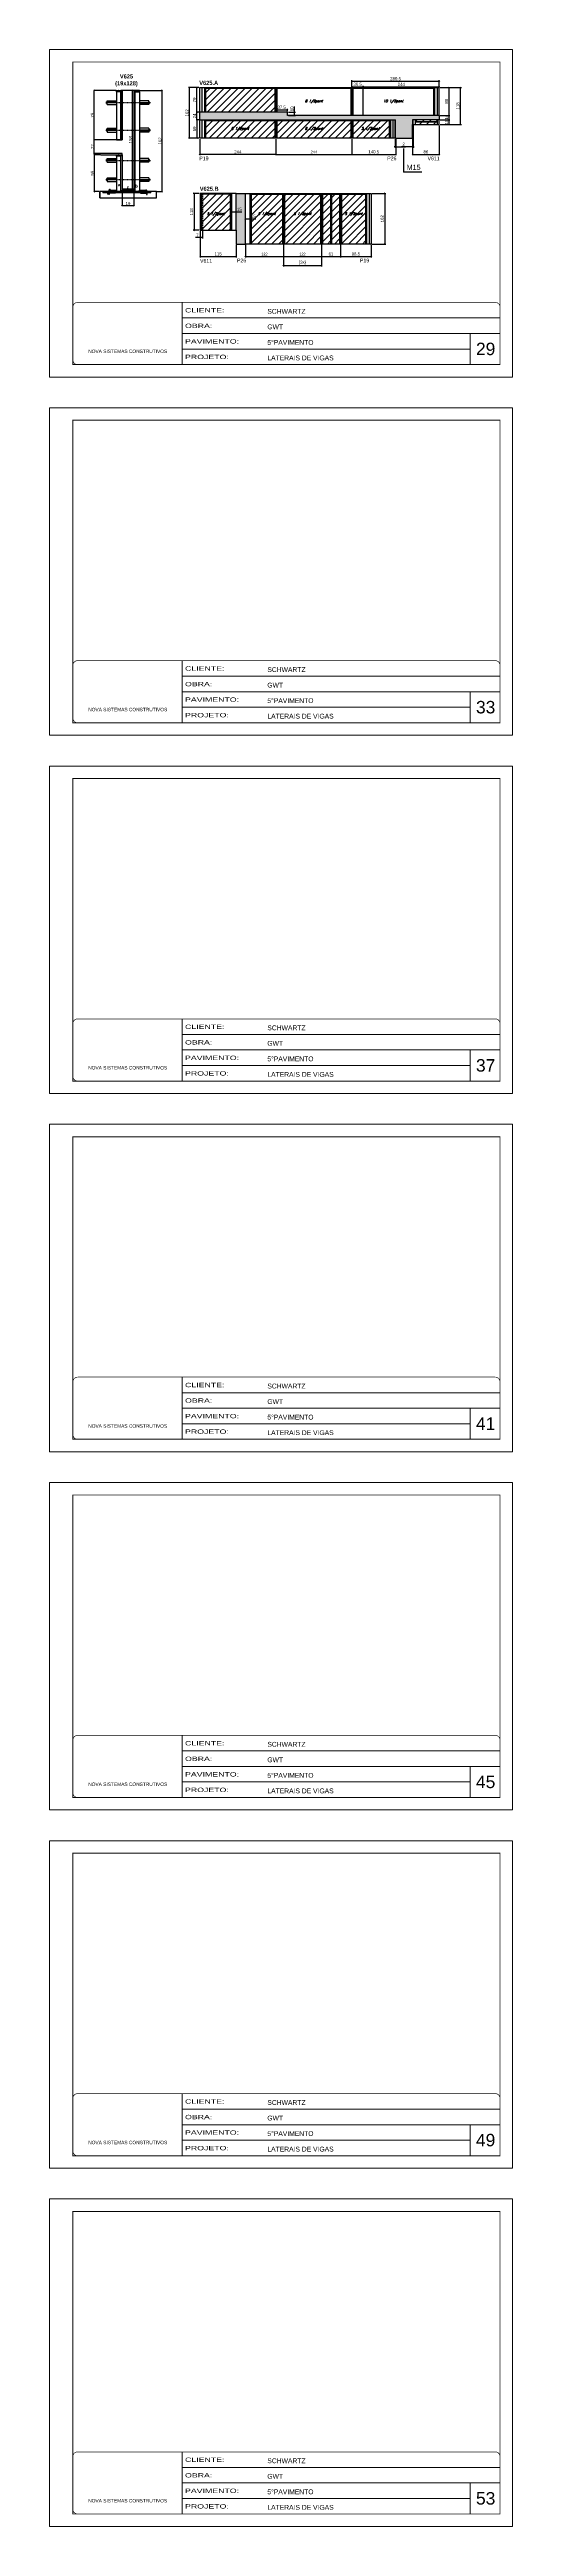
# Model space of a CAD drawing. Extents: x 13154 to 22413, y 1253 to 30260.
# Drawn here: x 13154 to 14639, y 13888 to 21829 of the extents above; entities that cross this region are included whole.
import ezdxf

# ---------------------------------------------------------------- set-up
doc = ezdxf.new("R2010")
doc.units = 0
for name, pattern in [('CONTINUO', [0]), ('DASHED', [0.75, 0.5, -0.25]), ('HIDDEN', [0.375, 0.25, -0.125])]:
    doc.linetypes.add(name, pattern=pattern)
for name, color, linetype in [('5', 5, 'Continuous'), ('barrote', 251, 'Continuous'), ('COTA', 241, 'Continuous'), ('detalhes', 4, 'Continuous'), ('NOMENCLATURA', 7, 'Continuous'), ('Painéis', 200, 'Continuous'), ('presilha', 1, 'Continuous'), ('SARR_2.2x10', 60, 'Continuous'), ('SARR_2.2x7', 40, 'Continuous'), ('SARR_3.5x7', 81, 'Continuous'), ('TENSOR', 3, 'Continuous'), ('texto', 7, 'Continuous')]:
    doc.layers.add(name, color=color, linetype=linetype)
for name, color, linetype, lineweight in [('CARIMBO', 255, 'Continuous', 9), ('CONCRETO', 251, 'Continuous', 25), ('Folhas', 255, 'Continuous', 9), ('Hachura', 251, 'Continuous', 9), ('SARRAFO DE PRESSAO', 251, 'DASHED', 9), ('SCO-___-LAJ', 2, 'Continuous', 0)]:
    doc.layers.add(name, color=color, linetype=linetype, lineweight=lineweight)
doc.styles.add('ARIAL', font='arial.ttf')
doc.styles.add('COTA TECNICA', font='techl___.ttf', dxfattribs={"height": 10})
doc.styles.add('COTA TECNICA 2X', font='techl___.ttf', dxfattribs={"height": 10})
doc.styles.add('COTA TECNICA-50', font='techl___.ttf', dxfattribs={"height": 9})
doc.styles.add('Romans', font='romans.shx')
doc.styles.add('ROMAS860', font='ROMAS860.SHX')
doc.styles.get("Standard").update_dxf_attribs({"font": 'arial.ttf'})
doc.styles.add('TECNICA', font='techb___.ttf', dxfattribs={"height": 10})
doc.styles.add('Tecnologia', font='')
doc.styles.get('Tecnologia').set_extended_font_data('Forgotten Futurist')
doc.dimstyles.new('COTA PAINEL-50', dxfattribs={"dimtxt": 9, "dimasz": 3, "dimexe": 3, "dimexo": 3, "dimgap": 3, "dimtad": 1, "dimdec": 1, "dimzin": 12, "dimdsep": 46, "dimtxsty": 'COTA TECNICA-50', "dimblk1": 'OBLIQUE', "dimblk2": 'OBLIQUE', "dimsah": 1, "dimcen": 0.9, "dimclrd": 4, "dimclre": 4, "dimclrt": 240, "dimadec": 1, "dimazin": 3, "dimtfac": 1, "dimtdec": 1, "dimtmove": 0, "dimatfit": 3, "dimfxl": 1, "dimtolj": 1, "dimtzin": 12, "dimarcsym": 0})
doc.dimstyles.new('PAINEL', dxfattribs={"dimtxt": 10, "dimasz": 3, "dimexe": 3, "dimexo": 3, "dimgap": 3, "dimtad": 1, "dimdec": 1, "dimzin": 12, "dimdsep": 46, "dimtxsty": 'COTA TECNICA', "dimblk1": 'OBLIQUE', "dimblk2": 'OBLIQUE', "dimsah": 1, "dimcen": 0.9, "dimclrd": 4, "dimclre": 4, "dimclrt": 240, "dimadec": 1, "dimazin": 3, "dimtfac": 1, "dimtdec": 1, "dimtmove": 0, "dimatfit": 3, "dimfxl": 1, "dimtolj": 1, "dimtzin": 12, "dimarcsym": 0})
doc.dimstyles.new('SECAO', dxfattribs={"dimscale": 0.333333, "dimtxt": 5, "dimasz": 9, "dimexe": 3, "dimexo": 3, "dimgap": 3, "dimtad": 1, "dimdec": 1, "dimlfac": 0.5, "dimzin": 12, "dimdsep": 46, "dimtxsty": 'COTA TECNICA 2X', "dimblk1": 'OBLIQUE', "dimblk2": 'OBLIQUE', "dimsah": 1, "dimcen": 0.9, "dimclrd": 4, "dimclre": 4, "dimclrt": 240, "dimadec": 1, "dimazin": 3, "dimtfac": 1, "dimtdec": 1, "dimtmove": 0, "dimatfit": 3, "dimfxl": 1, "dimtolj": 1, "dimtzin": 12, "dimarcsym": 0})
pattern_1 = [(45, (-43.253, 0), (-11.22532, 11.22532), [])]

# ---------------------------------------------------------------- blocks, each defined once
blk = doc.blocks.new('9999999999')
at = {"color": 30, "linetype": 'CONTINUO'}
for p, q in [((98564.6, 34230.2), (98564.6, 34429.4)), ((98564.6, 34379.6), (99584, 34379.6)), ((98564.6, 34329.8), (99488, 34329.8)), ((99584, 34329.8), (99488, 34329.8)), ((99488, 34329.8), (99488, 34230.2)), ((98564.6, 34280), (99488, 34280))]:
    blk.add_line(p, q, dxfattribs=at)
at = {"color": 30, "linetype": 'CONTINUO', "const_width": 2}
blk.add_lwpolyline([(99584, 34230.2), (99584, 34414.4, 0.414214), (99569, 34429.4), (98229, 34429.4, 0.414214), (98214, 34414.4), (98214, 34245.2, 0.414214), (98229, 34230.2), (99584, 34230.2)], format="xyb", dxfattribs=at)
at = {"layer": 'Folhas'}
blk.add_lwpolyline([(98139, 34190.2), (99624, 34190.2), (99624, 35240.2), (98139, 35240.2)], close=True, dxfattribs=at)
at = {"layer": 'Folhas', "color": 30, "const_width": 3}
blk.add_lwpolyline([(98214, 34230.2), (99584, 34230.2), (99584, 35200.2), (98214, 35200.2)], close=True, dxfattribs=at)
at = {"color": 7, "linetype": 'Continuous', "ltscale": 5, "style": 'ARIAL'}
for s, height, p in [('SCHWARTZ', 15.48, (98837.7, 34393.1)), ('5°PAVIMENTO', 15.483, (98837.7, 34293.5)), ('GWT', 15.48, (98837.7, 34343.3)), ('NOVA SISTEMAS CONSTRUTIVOS', 11.059, (98263.2, 34267.2)), ('LATERAIS DE VIGAS', 15.483, (98837.7, 34243.7))]:
    blk.add_text(s, height=height, dxfattribs=at).set_placement(p)
at = {"layer": 'Folhas', "color": 7, "style": 'Tecnologia', "width": 1.5}
for s, p in [('CLIENTE:', (98573.7, 34397.2)), ('OBRA:', (98573.7, 34347.3)), ('PAVIMENTO:', (98573.7, 34297.5)), ('PROJETO:', (98573.7, 34247.7))]:
    blk.add_text(s, height=14, dxfattribs=at).set_placement(p)
blk = doc.blocks.new('PRESILHA METÁLICA 1')
at = {"layer": 'presilha'}
for p, q in [((0, 13), (6, 13)), ((0, 13), (0, 0)), ((6, 0), (0, 0)), ((6, 15), (7, 15)), ((6, -3), (6, 15)), ((6, 13), (6, 0)), ((7, 11), (7, 20)), ((7, 15), (7, -3)), ((38, 4), (7, 4)), ((12, 21), (9, 21)), ((9, 12), (9, 19)), ((12, 19), (10, 19)), ((38, 11), (10, 11)), ((12, 21), (12, 19)), ((38, 11), (38, 4)), ((7, -3), (6, -3))]:
    blk.add_line(p, q, dxfattribs=at)
for centre, radius, start, end in [((9, 20), 1.14, 90, 180), ((10, 19), 0.57, 90, 180), ((10, 12), 0.57, 180, 270)]:
    blk.add_arc(centre, radius, start, end, dxfattribs=at)
blk = doc.blocks.new('PRESILHA METÁLICA 2')
at = {"layer": 'presilha'}
for p, q in [((-31, 13), (-31, 7)), ((-31, 13), (-3, 13)), ((-31, 7), (-1, 7)), ((-5, 23), (-5, 22)), ((-5, 23), (-2, 23)), ((-5, 22), (-3, 22)), ((-2, 14), (-2, 21)), ((-1, 15), (-1, 22)), ((1, 18), (-1, 18)), ((-1, 18), (-1, 0)), ((-1, 0), (1, 0)), ((1, 0), (1, 18))]:
    blk.add_line(p, q, dxfattribs=at)
for centre, radius, start, end in [((-3, 21), 0.57, 0, 90), ((-3, 14), 0.57, 270, 0), ((-2, 22), 1.14, 0, 90)]:
    blk.add_arc(centre, radius, start, end, dxfattribs=at)
blk = doc.blocks.new('_Oblique')
at = {"color": 0, "linetype": 'ByBlock', "lineweight": -2}
blk.add_line((-0.5, -0.5), (0.5, 0.5), dxfattribs=at)
blk = doc.blocks.new('*D687')
at = {"layer": 'COTA', "color": 4, "lineweight": -2, "transparency": 16777216}
for p, q in [((13317.5, 21491.9), (13297.1, 21491.9)), ((13298.1, 21491.9), (13298.1, 21373.9)), ((13313.4, 21373.9), (13297.1, 21373.9))]:
    blk.add_line(p, q, dxfattribs=at)
at = {"layer": 'Defpoints', "color": 0, "transparency": 16777216}
for p in [(13318.5, 21491.9), (13298.1, 21373.9), (13314.4, 21373.9)]:
    blk.add_point(p, dxfattribs=at)
at = {"layer": 'COTA', "color": 4, "lineweight": -2, "transparency": 16777216, "xscale": 3, "yscale": 3, "zscale": 3}
for p, rotation in [((13298.1, 21491.9), 90), ((13298.1, 21373.9), 270)]:
    blk.add_blockref('_Oblique', p, dxfattribs=dict(at, rotation=rotation))
at = {"layer": 'COTA', "color": 240, "transparency": 16777216, "insert": (13292, 21432.9), "char_height": 10, "attachment_point": 5, "rotation": 90, "style": 'COTA TECNICA 2X'}
blk.add_mtext('\\A1;59', dxfattribs=at)
blk = doc.blocks.new('*D688')
at = {"layer": 'COTA', "color": 4, "lineweight": -2, "transparency": 16777216}
for p, q in [((13317.5, 21539.9), (13297.1, 21539.9)), ((13298.1, 21495.9), (13298.1, 21539.9)), ((13317.5, 21495.9), (13297.1, 21495.9))]:
    blk.add_line(p, q, dxfattribs=at)
at = {"layer": 'Defpoints', "color": 0, "transparency": 16777216}
for p in [(13298.1, 21539.9), (13318.5, 21539.9), (13318.5, 21495.9)]:
    blk.add_point(p, dxfattribs=at)
at = {"layer": 'COTA', "color": 4, "lineweight": -2, "transparency": 16777216, "xscale": 3, "yscale": 3, "zscale": 3}
for p, rotation in [((13298.1, 21539.9), 90), ((13298.1, 21495.9), 270)]:
    blk.add_blockref('_Oblique', p, dxfattribs=dict(at, rotation=rotation))
at = {"layer": 'COTA', "color": 240, "transparency": 16777216, "insert": (13292.1, 21517.9), "char_height": 10, "attachment_point": 5, "rotation": 90, "style": 'COTA TECNICA 2X'}
blk.add_mtext('\\A1;22', dxfattribs=at)
blk = doc.blocks.new('*D689')
at = {"layer": 'COTA', "color": 4, "lineweight": -2, "transparency": 16777216}
for p, q in [((13443.8, 21697.9), (13516.1, 21697.9)), ((13515.1, 21697.9), (13515.1, 21373.9)), ((13499, 21373.9), (13516.1, 21373.9))]:
    blk.add_line(p, q, dxfattribs=at)
at = {"layer": 'Defpoints', "color": 0, "transparency": 16777216}
for p in [(13442.8, 21697.9), (13498, 21373.9), (13515.1, 21373.9)]:
    blk.add_point(p, dxfattribs=at)
at = {"layer": 'COTA', "color": 4, "lineweight": -2, "transparency": 16777216, "xscale": 3, "yscale": 3, "zscale": 3}
for p, rotation in [((13515.1, 21697.9), 90), ((13515.1, 21373.9), 270)]:
    blk.add_blockref('_Oblique', p, dxfattribs=dict(at, rotation=rotation))
at = {"layer": 'COTA', "color": 240, "transparency": 16777216, "insert": (13509, 21535.9), "char_height": 10, "attachment_point": 5, "rotation": 90, "style": 'COTA TECNICA 2X'}
blk.add_mtext('\\A1;162', dxfattribs=at)
blk = doc.blocks.new('*D713')
at = {"layer": 'COTA', "color": 4, "lineweight": -2, "transparency": 16777216}
for p, q in [((13387.2, 21372.9), (13387.2, 21328.1)), ((13425.2, 21372.9), (13425.2, 21328.1)), ((13387.2, 21329.1), (13425.2, 21329.1))]:
    blk.add_line(p, q, dxfattribs=at)
at = {"layer": 'Defpoints', "color": 0, "transparency": 16777216}
for p in [(13387.2, 21373.9), (13425.2, 21373.9), (13425.2, 21329.1)]:
    blk.add_point(p, dxfattribs=at)
at = {"layer": 'COTA', "color": 4, "lineweight": -2, "transparency": 16777216, "xscale": 3, "yscale": 3, "zscale": 3, "rotation": 180}
blk.add_blockref('_Oblique', (13387.2, 21329.1), dxfattribs=at)
at = {"layer": 'COTA', "color": 4, "lineweight": -2, "transparency": 16777216, "xscale": 3, "yscale": 3, "zscale": 3}
blk.add_blockref('_Oblique', (13425.2, 21329.1), dxfattribs=at)
at = {"layer": 'COTA', "color": 240, "transparency": 16777216, "insert": (13406.2, 21335.1), "char_height": 10, "attachment_point": 5, "style": 'COTA TECNICA 2X'}
blk.add_mtext('\\A1;19', dxfattribs=at)
blk = doc.blocks.new('*D708')
at = {"layer": 'COTA', "color": 4, "lineweight": -2, "transparency": 16777216}
for p, q in [((13368.6, 21697.9), (13297.1, 21697.9)), ((13298.1, 21539.9), (13298.1, 21697.9)), ((13317.5, 21539.9), (13297.1, 21539.9))]:
    blk.add_line(p, q, dxfattribs=at)
at = {"layer": 'Defpoints', "color": 0, "transparency": 16777216}
for p in [(13298.1, 21697.9), (13369.6, 21697.9), (13318.5, 21539.9)]:
    blk.add_point(p, dxfattribs=at)
at = {"layer": 'COTA', "color": 4, "lineweight": -2, "transparency": 16777216, "xscale": 3, "yscale": 3, "zscale": 3}
for p, rotation in [((13298.1, 21697.9), 90), ((13298.1, 21539.9), 270)]:
    blk.add_blockref('_Oblique', p, dxfattribs=dict(at, rotation=rotation))
at = {"layer": 'COTA', "color": 240, "transparency": 16777216, "insert": (13292, 21618.9), "char_height": 10, "attachment_point": 5, "rotation": 90, "style": 'COTA TECNICA 2X'}
blk.add_mtext('\\A1;79', dxfattribs=at)
blk = doc.blocks.new('*D709')
at = {"layer": 'COTA', "color": 4, "lineweight": -2, "transparency": 16777216}
for p, q in [((13424.2, 21697.9), (13419.3, 21697.9)), ((13420.3, 21381.9), (13420.3, 21697.9)), ((13424.2, 21381.9), (13419.3, 21381.9))]:
    blk.add_line(p, q, dxfattribs=at)
at = {"layer": 'Defpoints', "color": 0, "transparency": 16777216}
for p in [(13420.3, 21697.9), (13425.2, 21697.9), (13425.2, 21381.9)]:
    blk.add_point(p, dxfattribs=at)
at = {"layer": 'COTA', "color": 4, "lineweight": -2, "transparency": 16777216, "xscale": 3, "yscale": 3, "zscale": 3}
for p, rotation in [((13420.3, 21697.9), 90), ((13420.3, 21381.9), 270)]:
    blk.add_blockref('_Oblique', p, dxfattribs=dict(at, rotation=rotation))
at = {"layer": 'COTA', "color": 240, "transparency": 16777216, "insert": (13414.2, 21539.9), "char_height": 10, "attachment_point": 5, "rotation": 90, "style": 'COTA TECNICA 2X'}
blk.add_mtext('\\A1;158', dxfattribs=at)
blk = doc.blocks.new('*D686')
at = {"layer": 'COTA', "color": 4, "linetype": 'ByBlock', "lineweight": -2, "transparency": 16777216}
for p, q in [((13880.2, 21542.1), (13880.2, 21490)), ((14124.2, 21542.1), (14124.2, 21490)), ((13880.2, 21493), (14124.2, 21493))]:
    blk.add_line(p, q, dxfattribs=at)
at = {"layer": 'Defpoints', "color": 0, "linetype": 'ByBlock', "transparency": 16777216}
for p in [(13880.2, 21545.1), (14124.2, 21545.1), (14124.2, 21493)]:
    blk.add_point(p, dxfattribs=at)
at = {"layer": 'COTA', "color": 4, "linetype": 'ByBlock', "lineweight": -2, "transparency": 16777216, "xscale": 3, "yscale": 3, "zscale": 3, "rotation": 180}
blk.add_blockref('_Oblique', (13880.2, 21493), dxfattribs=at)
at = {"layer": 'COTA', "color": 4, "linetype": 'ByBlock', "lineweight": -2, "transparency": 16777216, "xscale": 3, "yscale": 3, "zscale": 3}
blk.add_blockref('_Oblique', (14124.2, 21493), dxfattribs=at)
at = {"layer": 'COTA', "color": 240, "linetype": 'ByBlock', "transparency": 16777216, "insert": (14002.2, 21500.5), "char_height": 9, "attachment_point": 5, "style": 'COTA TECNICA-50'}
blk.add_mtext('\\A1;244', dxfattribs=at)
blk = doc.blocks.new('*D710')
at = {"layer": 'COTA', "color": 4, "linetype": 'ByBlock', "lineweight": -2, "transparency": 16777216}
for p, q in [((13636.2, 21542.1), (13636.2, 21490)), ((13880.2, 21542.1), (13880.2, 21490)), ((13880.2, 21493), (13636.2, 21493))]:
    blk.add_line(p, q, dxfattribs=at)
at = {"layer": 'Defpoints', "color": 0, "linetype": 'ByBlock', "transparency": 16777216}
for p in [(13636.2, 21545.1), (13880.2, 21545.1), (13636.2, 21493)]:
    blk.add_point(p, dxfattribs=at)
at = {"layer": 'COTA', "color": 4, "linetype": 'ByBlock', "lineweight": -2, "transparency": 16777216, "xscale": 3, "yscale": 3, "zscale": 3, "rotation": 180}
blk.add_blockref('_Oblique', (13636.2, 21493), dxfattribs=at)
at = {"layer": 'COTA', "color": 4, "linetype": 'ByBlock', "lineweight": -2, "transparency": 16777216, "xscale": 3, "yscale": 3, "zscale": 3}
blk.add_blockref('_Oblique', (13880.2, 21493), dxfattribs=at)
at = {"layer": 'COTA', "color": 240, "linetype": 'ByBlock', "transparency": 16777216, "insert": (13758.2, 21501), "char_height": 10, "attachment_point": 5, "style": 'COTA TECNICA'}
blk.add_mtext('\\A1;244', dxfattribs=at)
blk = doc.blocks.new('*D711')
at = {"layer": 'COTA', "color": 4, "linetype": 'ByBlock', "lineweight": -2, "transparency": 16777216}
for p, q in [((14124.2, 21542.1), (14124.2, 21490)), ((14264.7, 21542.1), (14264.7, 21490)), ((14124.2, 21493), (14264.7, 21493))]:
    blk.add_line(p, q, dxfattribs=at)
at = {"layer": 'Defpoints', "color": 0, "linetype": 'ByBlock', "transparency": 16777216}
for p in [(14124.2, 21545.1), (14264.7, 21545.1), (14264.7, 21493)]:
    blk.add_point(p, dxfattribs=at)
at = {"layer": 'COTA', "color": 4, "linetype": 'ByBlock', "lineweight": -2, "transparency": 16777216, "xscale": 3, "yscale": 3, "zscale": 3, "rotation": 180}
blk.add_blockref('_Oblique', (14124.2, 21493), dxfattribs=at)
at = {"layer": 'COTA', "color": 4, "linetype": 'ByBlock', "lineweight": -2, "transparency": 16777216, "xscale": 3, "yscale": 3, "zscale": 3}
blk.add_blockref('_Oblique', (14264.7, 21493), dxfattribs=at)
at = {"layer": 'COTA', "color": 240, "linetype": 'ByBlock', "transparency": 16777216, "insert": (14194.4, 21501.1), "char_height": 10, "attachment_point": 5, "style": 'COTA TECNICA'}
blk.add_mtext('\\A1;140.5', dxfattribs=at)
blk = doc.blocks.new('*D712')
at = {"layer": 'COTA', "color": 4, "lineweight": -2, "transparency": 16777216}
for p, q in [((14318.7, 21542.1), (14318.7, 21490)), ((14404.7, 21586.1), (14404.7, 21490)), ((14318.7, 21493), (14404.7, 21493))]:
    blk.add_line(p, q, dxfattribs=at)
at = {"layer": 'Defpoints', "color": 0, "transparency": 16777216}
for p in [(14318.7, 21545.1), (14404.7, 21589.1), (14404.7, 21493)]:
    blk.add_point(p, dxfattribs=at)
at = {"layer": 'COTA', "color": 4, "lineweight": -2, "transparency": 16777216, "xscale": 3, "yscale": 3, "zscale": 3, "rotation": 180}
blk.add_blockref('_Oblique', (14318.7, 21493), dxfattribs=at)
at = {"layer": 'COTA', "color": 4, "lineweight": -2, "transparency": 16777216, "xscale": 3, "yscale": 3, "zscale": 3}
blk.add_blockref('_Oblique', (14404.7, 21493), dxfattribs=at)
at = {"layer": 'COTA', "color": 240, "transparency": 16777216, "insert": (14361.7, 21501.1), "char_height": 10, "attachment_point": 5, "style": 'COTA TECNICA'}
blk.add_mtext('\\A1;86', dxfattribs=at)
blk = doc.blocks.new('*D690')
at = {"layer": 'COTA', "color": 4, "lineweight": -2, "transparency": 16777216}
for p, q in [((14407.7, 21604.1), (14438.9, 21604.1)), ((14435.9, 21589.1), (14435.9, 21604.1)), ((14407.7, 21589.1), (14438.9, 21589.1))]:
    blk.add_line(p, q, dxfattribs=at)
at = {"layer": 'Defpoints', "color": 0, "transparency": 16777216}
for p in [(14404.7, 21604.1), (14435.9, 21604.1), (14404.7, 21589.1)]:
    blk.add_point(p, dxfattribs=at)
at = {"layer": 'COTA', "color": 4, "lineweight": -2, "transparency": 16777216, "xscale": 3, "yscale": 3, "zscale": 3}
for p, rotation in [((14435.9, 21604.1), 90), ((14435.9, 21589.1), 270)]:
    blk.add_blockref('_Oblique', p, dxfattribs=dict(at, rotation=rotation))
at = {"layer": 'COTA', "color": 240, "transparency": 16777216, "insert": (14427.8, 21596.6), "char_height": 10, "attachment_point": 5, "rotation": 90, "style": 'COTA TECNICA'}
blk.add_mtext('\\A1;15', dxfattribs=at)
blk = doc.blocks.new('*D691')
at = {"layer": 'COTA', "color": 4, "lineweight": -2, "transparency": 16777216}
for p, q in [((14407.7, 21618.1), (14438.9, 21618.1)), ((14407.7, 21604.1), (14438.9, 21604.1)), ((14435.9, 21604.1), (14435.9, 21618.1))]:
    blk.add_line(p, q, dxfattribs=at)
at = {"layer": 'Defpoints', "color": 0, "transparency": 16777216}
for p in [(14404.7, 21618.1), (14404.7, 21604.1), (14435.9, 21618.1)]:
    blk.add_point(p, dxfattribs=at)
at = {"layer": 'COTA', "color": 4, "lineweight": -2, "transparency": 16777216, "xscale": 3, "yscale": 3, "zscale": 3}
for p, rotation in [((14435.9, 21618.1), 90), ((14435.9, 21604.1), 270)]:
    blk.add_blockref('_Oblique', p, dxfattribs=dict(at, rotation=rotation))
at = {"layer": 'COTA', "color": 240, "transparency": 16777216, "insert": (14427.8, 21611.1), "char_height": 10, "attachment_point": 5, "rotation": 90, "style": 'COTA TECNICA'}
blk.add_mtext('\\A1;14', dxfattribs=at)
blk = doc.blocks.new('*D692')
at = {"layer": 'COTA', "color": 4, "lineweight": -2, "transparency": 16777216}
for p, q in [((13633.2, 21604.1), (13624.4, 21604.1)), ((13627.4, 21604.1), (13627.4, 21545.1)), ((13633.2, 21545.1), (13624.4, 21545.1))]:
    blk.add_line(p, q, dxfattribs=at)
at = {"layer": 'Defpoints', "color": 0, "transparency": 16777216}
for p in [(13636.2, 21604.1), (13627.4, 21545.1), (13636.2, 21545.1)]:
    blk.add_point(p, dxfattribs=at)
at = {"layer": 'COTA', "color": 4, "lineweight": -2, "transparency": 16777216, "xscale": 3, "yscale": 3, "zscale": 3}
for p, rotation in [((13627.4, 21604.1), 90), ((13627.4, 21545.1), 270)]:
    blk.add_blockref('_Oblique', p, dxfattribs=dict(at, rotation=rotation))
at = {"layer": 'COTA', "color": 240, "transparency": 16777216, "insert": (13619.3, 21574.6), "char_height": 10, "attachment_point": 5, "rotation": 90, "style": 'COTA TECNICA'}
blk.add_mtext('\\A1;59', dxfattribs=at)
blk = doc.blocks.new('*D693')
at = {"layer": 'COTA', "color": 4, "lineweight": -2, "transparency": 16777216}
for p, q in [((13633.2, 21628.1), (13624.4, 21628.1)), ((13633.2, 21604.1), (13624.4, 21604.1)), ((13627.4, 21604.1), (13627.4, 21628.1))]:
    blk.add_line(p, q, dxfattribs=at)
at = {"layer": 'Defpoints', "color": 0, "transparency": 16777216}
for p in [(13627.4, 21628.1), (13636.2, 21628.1), (13636.2, 21604.1)]:
    blk.add_point(p, dxfattribs=at)
at = {"layer": 'COTA', "color": 4, "lineweight": -2, "transparency": 16777216, "xscale": 3, "yscale": 3, "zscale": 3}
for p, rotation in [((13627.4, 21628.1), 90), ((13627.4, 21604.1), 270)]:
    blk.add_blockref('_Oblique', p, dxfattribs=dict(at, rotation=rotation))
at = {"layer": 'COTA', "color": 240, "transparency": 16777216, "insert": (13619.4, 21616.1), "char_height": 10, "attachment_point": 5, "rotation": 90, "style": 'COTA TECNICA'}
blk.add_mtext('\\A1;24', dxfattribs=at)
blk = doc.blocks.new('*D698')
at = {"layer": 'COTA', "color": 4, "lineweight": -2, "transparency": 16777216}
for p, q in [((13637.7, 21246.6), (13637.7, 21162.6)), ((13637.7, 21165.6), (13752.7, 21165.6)), ((13752.7, 21202.6), (13752.7, 21162.6))]:
    blk.add_line(p, q, dxfattribs=at)
at = {"layer": 'Defpoints', "color": 0, "transparency": 16777216}
for p in [(13637.7, 21249.6), (13752.7, 21205.6), (13752.7, 21165.6)]:
    blk.add_point(p, dxfattribs=at)
at = {"layer": 'COTA', "color": 4, "lineweight": -2, "transparency": 16777216, "xscale": 3, "yscale": 3, "zscale": 3, "rotation": 180}
blk.add_blockref('_Oblique', (13637.7, 21165.6), dxfattribs=at)
at = {"layer": 'COTA', "color": 4, "lineweight": -2, "transparency": 16777216, "xscale": 3, "yscale": 3, "zscale": 3}
blk.add_blockref('_Oblique', (13752.7, 21165.6), dxfattribs=at)
at = {"layer": 'COTA', "color": 240, "transparency": 16777216, "insert": (13695.2, 21173.7), "char_height": 10, "attachment_point": 5, "style": 'COTA TECNICA'}
blk.add_mtext('\\A1;115', dxfattribs=at)
blk = doc.blocks.new('*D699')
at = {"layer": 'COTA', "color": 4, "lineweight": -2, "transparency": 16777216}
for p, q in [((13637.7, 21226.2), (13622.9, 21226.2)), ((13637.7, 21246.6), (13637.7, 21223.2)), ((13644.7, 21226.2), (13637.7, 21226.2)), ((13644.7, 21246.6), (13644.7, 21223.2))]:
    blk.add_line(p, q, dxfattribs=at)
at = {"layer": 'Defpoints', "color": 0, "transparency": 16777216}
for p in [(13637.7, 21249.6), (13637.7, 21226.2), (13644.7, 21249.6)]:
    blk.add_point(p, dxfattribs=at)
at = {"layer": 'COTA', "color": 4, "lineweight": -2, "transparency": 16777216, "xscale": 3, "yscale": 3, "zscale": 3, "rotation": 180}
blk.add_blockref('_Oblique', (13637.7, 21226.2), dxfattribs=at)
at = {"layer": 'COTA', "color": 4, "lineweight": -2, "transparency": 16777216, "xscale": 3, "yscale": 3, "zscale": 3}
blk.add_blockref('_Oblique', (13644.7, 21226.2), dxfattribs=at)
at = {"layer": 'COTA', "color": 240, "transparency": 16777216, "insert": (13628.8, 21234.3), "char_height": 10, "attachment_point": 5, "style": 'COTA TECNICA'}
blk.add_mtext('\\A1;7', dxfattribs=at)
blk = doc.blocks.new('*D700')
at = {"layer": 'COTA', "color": 4, "lineweight": -2, "transparency": 16777216}
for p, q in [((13634.7, 21367.6), (13615, 21367.6)), ((13618, 21367.6), (13618, 21249.6)), ((13634.7, 21249.6), (13615, 21249.6))]:
    blk.add_line(p, q, dxfattribs=at)
at = {"layer": 'Defpoints', "color": 0, "transparency": 16777216}
for p in [(13637.7, 21367.6), (13618, 21249.6), (13637.7, 21249.6)]:
    blk.add_point(p, dxfattribs=at)
at = {"layer": 'COTA', "color": 4, "lineweight": -2, "transparency": 16777216, "xscale": 3, "yscale": 3, "zscale": 3}
for p, rotation in [((13618, 21367.6), 90), ((13618, 21249.6), 270)]:
    blk.add_blockref('_Oblique', p, dxfattribs=dict(at, rotation=rotation))
at = {"layer": 'COTA', "color": 240, "transparency": 16777216, "insert": (13609.9, 21308.6), "char_height": 10, "attachment_point": 5, "rotation": 90, "style": 'COTA TECNICA'}
blk.add_mtext('\\A1;118', dxfattribs=at)
blk = doc.blocks.new('*D701')
at = {"layer": 'COTA', "color": 4, "linetype": 'ByBlock', "lineweight": -2, "transparency": 16777216}
for p, q in [((13782.7, 21202.6), (13782.7, 21162.6)), ((13782.7, 21165.6), (13904.7, 21165.6)), ((13904.7, 21202.6), (13904.7, 21162.6))]:
    blk.add_line(p, q, dxfattribs=at)
at = {"layer": 'Defpoints', "color": 0, "linetype": 'ByBlock', "transparency": 16777216}
for p in [(13782.7, 21205.6), (13904.7, 21205.6), (13904.7, 21165.6)]:
    blk.add_point(p, dxfattribs=at)
at = {"layer": 'COTA', "color": 4, "linetype": 'ByBlock', "lineweight": -2, "transparency": 16777216, "xscale": 3, "yscale": 3, "zscale": 3, "rotation": 180}
blk.add_blockref('_Oblique', (13782.7, 21165.6), dxfattribs=at)
at = {"layer": 'COTA', "color": 4, "linetype": 'ByBlock', "lineweight": -2, "transparency": 16777216, "xscale": 3, "yscale": 3, "zscale": 3}
blk.add_blockref('_Oblique', (13904.7, 21165.6), dxfattribs=at)
at = {"layer": 'COTA', "color": 240, "linetype": 'ByBlock', "transparency": 16777216, "insert": (13843.7, 21173.2), "char_height": 9, "attachment_point": 5, "style": 'COTA TECNICA-50'}
blk.add_mtext('\\A1;122', dxfattribs=at)
blk = doc.blocks.new('*D702')
at = {"layer": 'COTA', "color": 4, "linetype": 'ByBlock', "lineweight": -2, "transparency": 16777216}
for p, q in [((13904.7, 21202.6), (13904.7, 21162.6)), ((13904.7, 21165.6), (14026.7, 21165.6)), ((14026.7, 21202.6), (14026.7, 21162.6))]:
    blk.add_line(p, q, dxfattribs=at)
at = {"layer": 'Defpoints', "color": 0, "linetype": 'ByBlock', "transparency": 16777216}
for p in [(13904.7, 21205.6), (14026.7, 21205.6), (14026.7, 21165.6)]:
    blk.add_point(p, dxfattribs=at)
at = {"layer": 'COTA', "color": 4, "linetype": 'ByBlock', "lineweight": -2, "transparency": 16777216, "xscale": 3, "yscale": 3, "zscale": 3, "rotation": 180}
blk.add_blockref('_Oblique', (13904.7, 21165.6), dxfattribs=at)
at = {"layer": 'COTA', "color": 4, "linetype": 'ByBlock', "lineweight": -2, "transparency": 16777216, "xscale": 3, "yscale": 3, "zscale": 3}
blk.add_blockref('_Oblique', (14026.7, 21165.6), dxfattribs=at)
at = {"layer": 'COTA', "color": 240, "linetype": 'ByBlock', "transparency": 16777216, "insert": (13965.7, 21173.2), "char_height": 9, "attachment_point": 5, "style": 'COTA TECNICA-50'}
blk.add_mtext('\\A1;122', dxfattribs=at)
blk = doc.blocks.new('*D703')
at = {"layer": 'COTA', "color": 4, "lineweight": -2, "transparency": 16777216}
for p, q in [((14026.7, 21202.6), (14026.7, 21162.6)), ((14026.7, 21165.6), (14087.7, 21165.6)), ((14087.7, 21202.6), (14087.7, 21162.6))]:
    blk.add_line(p, q, dxfattribs=at)
at = {"layer": 'Defpoints', "color": 0, "transparency": 16777216}
for p in [(14026.7, 21205.6), (14087.7, 21205.6), (14087.7, 21165.6)]:
    blk.add_point(p, dxfattribs=at)
at = {"layer": 'COTA', "color": 4, "lineweight": -2, "transparency": 16777216, "xscale": 3, "yscale": 3, "zscale": 3, "rotation": 180}
blk.add_blockref('_Oblique', (14026.7, 21165.6), dxfattribs=at)
at = {"layer": 'COTA', "color": 4, "lineweight": -2, "transparency": 16777216, "xscale": 3, "yscale": 3, "zscale": 3}
blk.add_blockref('_Oblique', (14087.7, 21165.6), dxfattribs=at)
at = {"layer": 'COTA', "color": 240, "transparency": 16777216, "insert": (14057.2, 21173.7), "char_height": 10, "attachment_point": 5, "style": 'COTA TECNICA'}
blk.add_mtext('\\A1;61', dxfattribs=at)
blk = doc.blocks.new('*D704')
at = {"layer": 'COTA', "color": 4, "lineweight": -2, "transparency": 16777216}
for p, q in [((13904.7, 21202.6), (13904.7, 21133.8)), ((13904.7, 21136.8), (14026.7, 21136.8)), ((14026.7, 21202.6), (14026.7, 21133.8))]:
    blk.add_line(p, q, dxfattribs=at)
at = {"layer": 'Defpoints', "color": 0, "transparency": 16777216}
for p in [(13904.7, 21205.6), (14026.7, 21205.6), (14026.7, 21136.8)]:
    blk.add_point(p, dxfattribs=at)
at = {"layer": 'COTA', "color": 4, "lineweight": -2, "transparency": 16777216, "xscale": 3, "yscale": 3, "zscale": 3, "rotation": 180}
blk.add_blockref('_Oblique', (13904.7, 21136.8), dxfattribs=at)
at = {"layer": 'COTA', "color": 4, "lineweight": -2, "transparency": 16777216, "xscale": 3, "yscale": 3, "zscale": 3}
blk.add_blockref('_Oblique', (14026.7, 21136.8), dxfattribs=at)
at = {"layer": 'COTA', "color": 240, "transparency": 16777216, "insert": (13965.7, 21146.1), "char_height": 10, "attachment_point": 5, "style": 'COTA TECNICA'}
blk.add_mtext('\\A1;(3x)', dxfattribs=at)
blk = doc.blocks.new('*D705')
at = {"layer": 'COTA', "color": 4, "lineweight": -2, "transparency": 16777216}
for p, q in [((14087.7, 21202.6), (14087.7, 21162.6)), ((14087.7, 21165.6), (14186.2, 21165.6)), ((14186.2, 21202.6), (14186.2, 21162.6))]:
    blk.add_line(p, q, dxfattribs=at)
at = {"layer": 'Defpoints', "color": 0, "transparency": 16777216}
for p in [(14087.7, 21205.6), (14186.2, 21205.6), (14186.2, 21165.6)]:
    blk.add_point(p, dxfattribs=at)
at = {"layer": 'COTA', "color": 4, "lineweight": -2, "transparency": 16777216, "xscale": 3, "yscale": 3, "zscale": 3, "rotation": 180}
blk.add_blockref('_Oblique', (14087.7, 21165.6), dxfattribs=at)
at = {"layer": 'COTA', "color": 4, "lineweight": -2, "transparency": 16777216, "xscale": 3, "yscale": 3, "zscale": 3}
blk.add_blockref('_Oblique', (14186.2, 21165.6), dxfattribs=at)
at = {"layer": 'COTA', "color": 240, "transparency": 16777216, "insert": (14136.9, 21173.8), "char_height": 10, "attachment_point": 5, "style": 'COTA TECNICA'}
blk.add_mtext('\\A1;98.5', dxfattribs=at)
blk = doc.blocks.new('*D706')
at = {"layer": 'COTA', "color": 4, "lineweight": -2, "transparency": 16777216}
for p, q in [((13737.7, 21308.6), (13752.7, 21308.6)), ((13752.7, 21308.6), (13771, 21308.6))]:
    blk.add_line(p, q, dxfattribs=at)
at = {"layer": 'Defpoints', "color": 0, "transparency": 16777216}
for p in [(13737.7, 21308.6), (13752.7, 21308.6), (13752.7, 21308.6)]:
    blk.add_point(p, dxfattribs=at)
at = {"layer": 'COTA', "color": 4, "lineweight": -2, "transparency": 16777216, "xscale": 3, "yscale": 3, "zscale": 3, "rotation": 180}
blk.add_blockref('_Oblique', (13737.7, 21308.6), dxfattribs=at)
at = {"layer": 'COTA', "color": 4, "lineweight": -2, "transparency": 16777216, "xscale": 3, "yscale": 3, "zscale": 3}
blk.add_blockref('_Oblique', (13752.7, 21308.6), dxfattribs=at)
at = {"layer": 'COTA', "color": 240, "transparency": 16777216, "insert": (13763.4, 21316.7), "char_height": 10, "attachment_point": 5, "style": 'COTA TECNICA'}
blk.add_mtext('\\A1;15', dxfattribs=at)
blk = doc.blocks.new('*D707')
at = {"layer": 'COTA', "color": 4, "lineweight": -2, "transparency": 16777216}
for p, q in [((13782.7, 21286.2), (13797.7, 21286.2)), ((13782.7, 21283.6), (13782.7, 21283.2)), ((13797.7, 21286.2), (13816, 21286.2))]:
    blk.add_line(p, q, dxfattribs=at)
at = {"layer": 'Defpoints', "color": 0, "transparency": 16777216}
for p in [(13782.7, 21286.6), (13797.7, 21286.2), (13797.7, 21286.2)]:
    blk.add_point(p, dxfattribs=at)
at = {"layer": 'COTA', "color": 4, "lineweight": -2, "transparency": 16777216, "xscale": 3, "yscale": 3, "zscale": 3, "rotation": 180}
blk.add_blockref('_Oblique', (13782.7, 21286.2), dxfattribs=at)
at = {"layer": 'COTA', "color": 4, "lineweight": -2, "transparency": 16777216, "xscale": 3, "yscale": 3, "zscale": 3}
blk.add_blockref('_Oblique', (13797.7, 21286.2), dxfattribs=at)
at = {"layer": 'COTA', "color": 240, "transparency": 16777216, "insert": (13808.4, 21294.3), "char_height": 10, "attachment_point": 5, "style": 'COTA TECNICA'}
blk.add_mtext('\\A1;15', dxfattribs=at)
blk = doc.blocks.new('*D714')
at = {"layer": 'COTA', "color": 4, "lineweight": -2, "transparency": 16777216}
for p, q in [((14189.2, 21367.6), (14232.8, 21367.6)), ((14229.8, 21367.6), (14229.8, 21205.6)), ((14189.2, 21205.6), (14232.8, 21205.6))]:
    blk.add_line(p, q, dxfattribs=at)
at = {"layer": 'Defpoints', "color": 0, "transparency": 16777216}
for p in [(14186.2, 21367.6), (14186.2, 21205.6), (14229.8, 21205.6)]:
    blk.add_point(p, dxfattribs=at)
at = {"layer": 'COTA', "color": 4, "lineweight": -2, "transparency": 16777216, "xscale": 3, "yscale": 3, "zscale": 3}
for p, rotation in [((14229.8, 21367.6), 90), ((14229.8, 21205.6), 270)]:
    blk.add_blockref('_Oblique', p, dxfattribs=dict(at, rotation=rotation))
at = {"layer": 'COTA', "color": 240, "transparency": 16777216, "insert": (14221.7, 21286.6), "char_height": 10, "attachment_point": 5, "rotation": 90, "style": 'COTA TECNICA'}
blk.add_mtext('\\A1;162', dxfattribs=at)
blk = doc.blocks.new('*D715')
at = {"layer": 'COTA', "color": 4, "lineweight": -2, "transparency": 16777216}
for p, q in [((13633.2, 21707.1), (13600.4, 21707.1)), ((13603.4, 21545.1), (13603.4, 21707.1)), ((13633.2, 21545.1), (13600.4, 21545.1))]:
    blk.add_line(p, q, dxfattribs=at)
at = {"layer": 'Defpoints', "color": 0, "transparency": 16777216}
for p in [(13603.4, 21707.1), (13636.2, 21707.1), (13636.2, 21545.1)]:
    blk.add_point(p, dxfattribs=at)
at = {"layer": 'COTA', "color": 4, "lineweight": -2, "transparency": 16777216, "xscale": 3, "yscale": 3, "zscale": 3}
for p, rotation in [((13603.4, 21707.1), 90), ((13603.4, 21545.1), 270)]:
    blk.add_blockref('_Oblique', p, dxfattribs=dict(at, rotation=rotation))
at = {"layer": 'COTA', "color": 240, "transparency": 16777216, "insert": (13595.3, 21626.1), "char_height": 10, "attachment_point": 5, "rotation": 90, "style": 'COTA TECNICA'}
blk.add_mtext('\\A1;162', dxfattribs=at)
blk = doc.blocks.new('*D716')
at = {"layer": 'COTA', "color": 4, "lineweight": -2, "transparency": 16777216}
for p, q in [((13633.2, 21707.1), (13624.4, 21707.1)), ((13627.4, 21628.1), (13627.4, 21707.1)), ((13633.2, 21628.1), (13624.4, 21628.1))]:
    blk.add_line(p, q, dxfattribs=at)
at = {"layer": 'Defpoints', "color": 0, "transparency": 16777216}
for p in [(13627.4, 21707.1), (13636.2, 21707.1), (13636.2, 21628.1)]:
    blk.add_point(p, dxfattribs=at)
at = {"layer": 'COTA', "color": 4, "lineweight": -2, "transparency": 16777216, "xscale": 3, "yscale": 3, "zscale": 3}
for p, rotation in [((13627.4, 21707.1), 90), ((13627.4, 21628.1), 270)]:
    blk.add_blockref('_Oblique', p, dxfattribs=dict(at, rotation=rotation))
at = {"layer": 'COTA', "color": 240, "transparency": 16777216, "insert": (13619.3, 21667.6), "char_height": 10, "attachment_point": 5, "rotation": 90, "style": 'COTA TECNICA'}
blk.add_mtext('\\A1;79', dxfattribs=at)
blk = doc.blocks.new('*D1572')
at = {"layer": 'COTA', "color": 4, "lineweight": -2, "transparency": 16777216}
for p, q in [((13880.2, 21631.1), (13880.2, 21638.8)), ((13880.2, 21635.8), (13917.7, 21635.8)), ((13917.7, 21631.1), (13917.7, 21638.8))]:
    blk.add_line(p, q, dxfattribs=at)
at = {"layer": 'Defpoints', "color": 0, "transparency": 16777216}
for p in [(13880.2, 21628.1), (13917.7, 21635.8), (13917.7, 21628.1)]:
    blk.add_point(p, dxfattribs=at)
at = {"layer": 'COTA', "color": 4, "lineweight": -2, "transparency": 16777216, "xscale": 3, "yscale": 3, "zscale": 3, "rotation": 180}
blk.add_blockref('_Oblique', (13880.2, 21635.8), dxfattribs=at)
at = {"layer": 'COTA', "color": 4, "lineweight": -2, "transparency": 16777216, "xscale": 3, "yscale": 3, "zscale": 3}
blk.add_blockref('_Oblique', (13917.7, 21635.8), dxfattribs=at)
at = {"layer": 'COTA', "color": 240, "transparency": 16777216, "insert": (13898.9, 21644), "char_height": 10, "attachment_point": 5, "style": 'COTA TECNICA'}
blk.add_mtext('\\A1;37.5', dxfattribs=at)
blk = doc.blocks.new('*D1573')
at = {"layer": 'COTA', "color": 4, "lineweight": -2, "transparency": 16777216}
for p, q in [((13920.7, 21628.1), (13943, 21628.1)), ((13920.7, 21618.1), (13943, 21618.1)), ((13940, 21628.1), (13940, 21646.6)), ((13940, 21618.1), (13940, 21628.1))]:
    blk.add_line(p, q, dxfattribs=at)
at = {"layer": 'Defpoints', "color": 0, "transparency": 16777216}
for p in [(13917.7, 21628.1), (13917.7, 21618.1), (13940, 21628.1)]:
    blk.add_point(p, dxfattribs=at)
at = {"layer": 'COTA', "color": 4, "lineweight": -2, "transparency": 16777216, "xscale": 3, "yscale": 3, "zscale": 3}
for p, rotation in [((13940, 21628.1), 90), ((13940, 21618.1), 270)]:
    blk.add_blockref('_Oblique', p, dxfattribs=dict(at, rotation=rotation))
at = {"layer": 'COTA', "color": 240, "transparency": 16777216, "insert": (13931.9, 21638.9), "char_height": 10, "attachment_point": 5, "rotation": 90, "style": 'COTA TECNICA'}
blk.add_mtext('\\A1;10', dxfattribs=at)
blk = doc.blocks.new('*D1574')
at = {"layer": 'COTA', "color": 4, "lineweight": -2, "transparency": 16777216}
for p, q in [((14318.7, 21542.1), (14318.7, 21514.5)), ((14320.7, 21586.1), (14320.7, 21514.5)), ((14318.7, 21517.5), (14283.9, 21517.5)), ((14320.7, 21517.5), (14318.7, 21517.5)), ((14320.7, 21517.5), (14323.7, 21517.5))]:
    blk.add_line(p, q, dxfattribs=at)
at = {"layer": 'Defpoints', "color": 0, "transparency": 16777216}
for p in [(14318.7, 21545.1), (14320.7, 21589.1), (14318.7, 21517.5)]:
    blk.add_point(p, dxfattribs=at)
at = {"layer": 'COTA', "color": 4, "lineweight": -2, "transparency": 16777216, "xscale": 3, "yscale": 3, "zscale": 3}
blk.add_blockref('_Oblique', (14318.7, 21517.5), dxfattribs=at)
at = {"layer": 'COTA', "color": 4, "lineweight": -2, "transparency": 16777216, "xscale": 3, "yscale": 3, "zscale": 3, "rotation": 180}
blk.add_blockref('_Oblique', (14320.7, 21517.5), dxfattribs=at)
at = {"layer": 'COTA', "color": 240, "transparency": 16777216, "insert": (14290, 21525.5), "char_height": 10, "attachment_point": 5, "style": 'COTA TECNICA'}
blk.add_mtext('\\A1;2', dxfattribs=at)
blk = doc.blocks.new('*D1575')
at = {"layer": 'COTA', "color": 4, "lineweight": -2, "transparency": 16777216}
for p, q in [((14262.7, 21542.1), (14262.7, 21514.5)), ((14264.7, 21542.1), (14264.7, 21514.5)), ((14262.7, 21517.5), (14259.7, 21517.5)), ((14262.7, 21517.5), (14264.7, 21517.5)), ((14264.7, 21517.5), (14296, 21517.5))]:
    blk.add_line(p, q, dxfattribs=at)
at = {"layer": 'Defpoints', "color": 0, "transparency": 16777216}
for p in [(14262.7, 21545.1), (14264.7, 21545.1), (14264.7, 21517.5)]:
    blk.add_point(p, dxfattribs=at)
at = {"layer": 'COTA', "color": 4, "lineweight": -2, "transparency": 16777216, "xscale": 3, "yscale": 3, "zscale": 3}
blk.add_blockref('_Oblique', (14262.7, 21517.5), dxfattribs=at)
at = {"layer": 'COTA', "color": 4, "lineweight": -2, "transparency": 16777216, "xscale": 3, "yscale": 3, "zscale": 3, "rotation": 180}
blk.add_blockref('_Oblique', (14264.7, 21517.5), dxfattribs=at)
at = {"layer": 'COTA', "color": 240, "transparency": 16777216, "insert": (14290, 21525.5), "char_height": 10, "attachment_point": 5, "style": 'COTA TECNICA'}
blk.add_mtext('\\A1;2', dxfattribs=at)
blk = doc.blocks.new('*D1576')
at = {"layer": 'COTA', "color": 4, "lineweight": -2, "transparency": 16777216}
for p, q in [((14124.2, 21710.1), (14124.2, 21730.5)), ((14124.2, 21727.5), (14404.7, 21727.5)), ((14404.7, 21710.1), (14404.7, 21730.5))]:
    blk.add_line(p, q, dxfattribs=at)
at = {"layer": 'Defpoints', "color": 0, "transparency": 16777216}
for p in [(14124.2, 21707.1), (14404.7, 21727.5), (14404.7, 21707.1)]:
    blk.add_point(p, dxfattribs=at)
at = {"layer": 'COTA', "color": 4, "lineweight": -2, "transparency": 16777216, "xscale": 3, "yscale": 3, "zscale": 3, "rotation": 180}
blk.add_blockref('_Oblique', (14124.2, 21727.5), dxfattribs=at)
at = {"layer": 'COTA', "color": 4, "lineweight": -2, "transparency": 16777216, "xscale": 3, "yscale": 3, "zscale": 3}
blk.add_blockref('_Oblique', (14404.7, 21727.5), dxfattribs=at)
at = {"layer": 'COTA', "color": 240, "transparency": 16777216, "insert": (14264.4, 21735.6), "char_height": 10, "attachment_point": 5, "style": 'COTA TECNICA'}
blk.add_mtext('\\A1;280.5', dxfattribs=at)
blk = doc.blocks.new('*D1577')
at = {"layer": 'COTA', "color": 4, "lineweight": -2, "transparency": 16777216}
for p, q in [((14124.2, 21710.1), (14124.2, 21712.6)), ((14124.2, 21709.6), (14160.7, 21709.6)), ((14160.7, 21710.1), (14160.7, 21712.6))]:
    blk.add_line(p, q, dxfattribs=at)
at = {"layer": 'Defpoints', "color": 0, "transparency": 16777216}
for p in [(14124.2, 21707.1), (14160.7, 21709.6), (14160.7, 21707.1)]:
    blk.add_point(p, dxfattribs=at)
at = {"layer": 'COTA', "color": 4, "lineweight": -2, "transparency": 16777216, "xscale": 3, "yscale": 3, "zscale": 3, "rotation": 180}
blk.add_blockref('_Oblique', (14124.2, 21709.6), dxfattribs=at)
at = {"layer": 'COTA', "color": 4, "lineweight": -2, "transparency": 16777216, "xscale": 3, "yscale": 3, "zscale": 3}
blk.add_blockref('_Oblique', (14160.7, 21709.6), dxfattribs=at)
at = {"layer": 'COTA', "color": 240, "transparency": 16777216, "insert": (14142.4, 21717.8), "char_height": 10, "attachment_point": 5, "style": 'COTA TECNICA'}
blk.add_mtext('\\A1;36.5', dxfattribs=at)
blk = doc.blocks.new('*D1578')
at = {"layer": 'COTA', "color": 4, "lineweight": -2, "transparency": 16777216}
for p, q in [((14160.7, 21710.1), (14160.7, 21712.6)), ((14160.7, 21709.6), (14404.7, 21709.6)), ((14404.7, 21710.1), (14404.7, 21712.6))]:
    blk.add_line(p, q, dxfattribs=at)
at = {"layer": 'Defpoints', "color": 0, "transparency": 16777216}
for p in [(14160.7, 21707.1), (14404.7, 21709.6), (14404.7, 21707.1)]:
    blk.add_point(p, dxfattribs=at)
at = {"layer": 'COTA', "color": 4, "lineweight": -2, "transparency": 16777216, "xscale": 3, "yscale": 3, "zscale": 3, "rotation": 180}
blk.add_blockref('_Oblique', (14160.7, 21709.6), dxfattribs=at)
at = {"layer": 'COTA', "color": 4, "lineweight": -2, "transparency": 16777216, "xscale": 3, "yscale": 3, "zscale": 3}
blk.add_blockref('_Oblique', (14404.7, 21709.6), dxfattribs=at)
at = {"layer": 'COTA', "color": 240, "transparency": 16777216, "insert": (14282.7, 21717.6), "char_height": 10, "attachment_point": 5, "style": 'COTA TECNICA'}
blk.add_mtext('\\A1;244', dxfattribs=at)
blk = doc.blocks.new('*D1579')
at = {"layer": 'COTA', "color": 4, "lineweight": -2, "transparency": 16777216}
for p, q in [((14407.7, 21707.1), (14438.9, 21707.1)), ((14435.9, 21618.1), (14435.9, 21707.1)), ((14407.7, 21618.1), (14438.9, 21618.1))]:
    blk.add_line(p, q, dxfattribs=at)
at = {"layer": 'Defpoints', "color": 0, "transparency": 16777216}
for p in [(14404.7, 21707.1), (14435.9, 21707.1), (14404.7, 21618.1)]:
    blk.add_point(p, dxfattribs=at)
at = {"layer": 'COTA', "color": 4, "lineweight": -2, "transparency": 16777216, "xscale": 3, "yscale": 3, "zscale": 3}
for p, rotation in [((14435.9, 21707.1), 90), ((14435.9, 21618.1), 270)]:
    blk.add_blockref('_Oblique', p, dxfattribs=dict(at, rotation=rotation))
at = {"layer": 'COTA', "color": 240, "transparency": 16777216, "insert": (14427.8, 21662.6), "char_height": 10, "attachment_point": 5, "rotation": 90, "style": 'COTA TECNICA'}
blk.add_mtext('\\A1;89', dxfattribs=at)
blk = doc.blocks.new('*D1580')
at = {"layer": 'COTA', "color": 4, "lineweight": -2, "transparency": 16777216}
for p, q in [((14407.7, 21707.1), (14475.4, 21707.1)), ((14472.4, 21589.1), (14472.4, 21707.1)), ((14407.7, 21589.1), (14475.4, 21589.1))]:
    blk.add_line(p, q, dxfattribs=at)
at = {"layer": 'Defpoints', "color": 0, "transparency": 16777216}
for p in [(14404.7, 21707.1), (14472.4, 21707.1), (14404.7, 21589.1)]:
    blk.add_point(p, dxfattribs=at)
at = {"layer": 'COTA', "color": 4, "lineweight": -2, "transparency": 16777216, "xscale": 3, "yscale": 3, "zscale": 3}
for p, rotation in [((14472.4, 21707.1), 90), ((14472.4, 21589.1), 270)]:
    blk.add_blockref('_Oblique', p, dxfattribs=dict(at, rotation=rotation))
at = {"layer": 'COTA', "color": 240, "transparency": 16777216, "insert": (14464.3, 21648.1), "char_height": 10, "attachment_point": 5, "rotation": 90, "style": 'COTA TECNICA'}
blk.add_mtext('\\A1;118', dxfattribs=at)

msp = doc.modelspace()

# ---------------------------------------------------------------- hatches: boundary and pattern name
at = {"layer": 'COTA'}
h = msp.add_hatch(dxfattribs=at)
h.set_pattern_fill('AR-CONC', color=256, scale=0.03)
h.set_pattern_definition([(50, (49.6595, 0), (5.4655401, -0.4781726), [0.5715, -6.2865]), (355, (49.6595, 0), (-1.0573026, 5.7317054), [0.4572, -5.0292175]), (100.451445, (50.115, -0.04), (4.4082374, 5.2535326), [0.4857003, -5.3427073]), (46.1842, (49.6595, 1.524), (8.1323712, -1.2612698), [0.85725, -9.42975]), (96.635558, (50.337, 1.419), (7.122124, 7.4227837), [0.7285507, -8.0140682]), (351.18415, (49.6595, 1.524), (7.122124, 7.4227837), [0.685799, -7.543792]), (21, (50.4215, 1.143), (4.5484317, -3.06795595), [0.5715, -6.2865]), (326, (50.4215, 1.143), (1.8540609, 5.525639), [0.4572, -5.0292]), (71.451445, (50.8005, 0.8873), (6.4024926, 2.4576831), [0.4857003, -5.3426981]), (37.5, (49.6595, 0), (0.0926581, 2.53665117), [0, -4.96824, 0, -5.1054, 0, -5.04825]), (7.5, (49.6595, 0), (2.00458988, 3.00541724), [0, -2.91084, 0, -4.85394, 0, -1.92405]), (327.5, (47.9602, 0), (4.06771786, -0.17186232), [0, -1.905, 0, -5.9436, 0, -7.8867]), (317.5, (47.1982, 0), (4.44387544, 0.76279473), [0, -2.4765, 0, -3.94716, 0, -5.6007])])
h.paths.add_polyline_path([(13917.67, 21618.14), (13917.67, 21628.14), (13636.17, 21628.14), (13636.17, 21604.14), (14264.67, 21604.14), (14264.67, 21545.14), (14318.67, 21545.14), (14318.67, 21589.14), (14318.67, 21604.14), (14404.67, 21604.14), (14404.67, 21618.14)])
h = msp.add_hatch(dxfattribs=at)
h.set_pattern_fill('AR-CONC', color=256, scale=0.03)
h.set_pattern_definition([(50, (-3213.0397, -47.834), (5.4655401, -0.4781726), [0.5715, -6.2865]), (355, (-3213.0397, -47.834), (-1.0573026, 5.7317054), [0.4572, -5.0292175]), (100.451445, (-3212.584, -47.874), (4.4082374, 5.2535326), [0.4857003, -5.3427073]), (46.1842, (-3213.04, -46.31), (8.1323712, -1.2612698), [0.85725, -9.42975]), (96.635558, (-3212.362, -46.415), (7.122124, 7.4227837), [0.7285507, -8.0140682]), (351.18415, (-3213.04, -46.31), (7.122124, 7.4227837), [0.685799, -7.543792]), (21, (-3212.2777, -46.691), (4.54843174, -3.06795595), [0.5715, -6.2865]), (326, (-3212.2777, -46.691), (1.8540609, 5.525639), [0.4572, -5.0292]), (71.451445, (-3211.8987, -46.947), (6.4024926, 2.4576831), [0.4857003, -5.3426981]), (37.5, (-3213.0397, -47.8342), (0.0926581, 2.53665117), [0, -4.96824, 0, -5.1054, 0, -5.04825]), (7.5, (-3213.0397, -47.8342), (2.00458988, 3.00541724), [0, -2.91084, 0, -4.85394, 0, -1.92405]), (327.5, (-3214.739, -47.8342), (4.06771786, -0.17186232), [0, -1.905, 0, -5.9436, 0, -7.8867]), (317.5, (-3215.501, -47.8342), (4.44387544, 0.76279473), [0, -2.4765, 0, -3.94716, 0, -5.6007])])
h.paths.add_polyline_path([(13782.67, 21367.62), (13752.67, 21367.62), (13752.67, 21249.62), (13752.67, 21205.62), (13782.67, 21205.62)])
at = {"layer": 'Hachura', "linetype": 'ByBlock'}
h = msp.add_hatch(dxfattribs=at)
h.set_pattern_fill('ANSI31', color=256, scale=5)
h.set_pattern_definition(pattern_1)
h.paths.add_polyline_path([(13654.67, 21704.94), (13654.67, 21628.14), (13876.67, 21628.14), (13876.67, 21704.94)])
h.paths.add_polyline_path([(13654.67, 21601.94), (13654.67, 21545.14), (13876.67, 21545.14), (13876.67, 21601.94)])
h.paths.add_polyline_path([(13883.67, 21545.14), (14120.67, 21545.14), (14120.67, 21601.94), (13883.67, 21601.94)])
h.paths.add_polyline_path([(14244.17, 21545.14), (14244.17, 21601.94), (14127.67, 21601.94), (14127.67, 21545.14)])
h = msp.add_hatch(dxfattribs=at)
h.set_pattern_fill('ANSI31', color=256, scale=5)
h.set_pattern_definition([(45, (-19.253, 0), (-11.22532, 11.22532), [])])
h.paths.add_polyline_path([(14397.67, 21597.14), (14397.67, 21604.14), (14327.67, 21604.14), (14327.67, 21597.14)])
h.paths.add_polyline_path([(14397.67, 21589.14), (14397.67, 21596.14), (14327.67, 21596.14), (14327.67, 21589.14)])
h.paths.add_polyline_path([(14397.67, 21596.14), (14397.67, 21597.14), (14327.67, 21597.14), (14327.67, 21596.14)])
h = msp.add_hatch(dxfattribs=at)
h.set_pattern_fill('ANSI31', color=256, scale=5)
h.set_pattern_definition(pattern_1)
h.paths.add_polyline_path([(13644.67, 21365.42), (13644.67, 21249.62), (13734.17, 21249.62), (13734.17, 21365.42)])
h.paths.add_polyline_path([(13801.17, 21365.42), (13801.17, 21205.62), (13901.17, 21205.62), (13901.17, 21365.42)])
h.paths.add_polyline_path([(13908.17, 21205.62), (14023.17, 21205.62), (14023.17, 21365.42), (13908.17, 21365.42)])
h.paths.add_polyline_path([(14030.17, 21205.62), (14056, 21205.62), (14056, 21365.42), (14030.17, 21365.42)])
h.paths.add_polyline_path([(14059.5, 21205.62), (14084.17, 21205.62), (14084.17, 21365.42), (14059.5, 21365.42)])
h.paths.add_polyline_path([(14091.17, 21205.62), (14167.67, 21205.62), (14167.67, 21365.42), (14091.17, 21365.42)])
at = {"layer": 'SARR_2.2x10'}
h = msp.add_hatch(dxfattribs=at)
h.set_pattern_fill('ANSI31', color=256, scale=0.5, angle=90)
h.set_pattern_definition([(135, (46543.126, -102138.2828), (-1.122532015, -1.122532015), [])])
h.paths.add_polyline_path([(13349.59, 21378.29), (13349.59, 21373.89), (13369.59, 21373.89), (13369.59, 21378.29)])
h = msp.add_hatch(dxfattribs=at)
h.set_pattern_fill('ANSI31', color=256, scale=0.5, angle=90)
h.set_pattern_definition([(135, (46636.326, -102138.2828), (-1.122532015, -1.122532015), [])])
h.paths.add_polyline_path([(13442.79, 21378.29), (13442.79, 21373.89), (13462.79, 21373.89), (13462.79, 21378.29)])
at = {"layer": 'SARR_2.2x7'}
h = msp.add_hatch(dxfattribs=at)
h.set_pattern_fill('ANSI31', color=256, scale=0.5, angle=90)
h.set_pattern_definition([(135, (46549.126, -101818.6828), (-1.122532015, -1.122532015), [])])
h.paths.add_polyline_path([(13383.59, 21697.89), (13383.59, 21693.49), (13369.59, 21693.49), (13369.59, 21697.89)])
h = msp.add_hatch(dxfattribs=at)
h.set_pattern_fill('ANSI31', color=256, scale=0.5, angle=90)
h.set_pattern_definition([(135, (46545.126, -101818.6828), (-1.122532015, -1.122532015), [])])
h.paths.add_polyline_path([(13428.79, 21697.89), (13428.79, 21693.49), (13442.79, 21693.49), (13442.79, 21697.89)])
h = msp.add_hatch(dxfattribs=at)
h.set_pattern_fill('ANSI31', color=256, scale=0.5, angle=90)
h.set_pattern_definition([(135, (46549.126, -102024.6828), (-1.122532015, -1.122532015), [])])
h.paths.add_polyline_path([(13383.59, 21491.89), (13383.59, 21487.49), (13369.59, 21487.49), (13369.59, 21491.89)])
h = msp.add_hatch(dxfattribs=at)
h.set_pattern_fill('ANSI31', color=256, scale=0.5, angle=90)
h.set_pattern_definition([(135, (46622.726, -102138.2828), (-1.122532015, -1.122532015), [])])
h.paths.add_polyline_path([(13401.19, 21373.89), (13401.19, 21378.29), (13387.19, 21378.29), (13387.19, 21373.89)])
h = msp.add_hatch(dxfattribs=at)
h.set_pattern_fill('ANSI31', color=256, scale=0.5, angle=90)
h.set_pattern_definition([(135, (46632.726, -102138.2828), (-1.122532015, -1.122532015), [])])
h.paths.add_polyline_path([(13411.19, 21373.89), (13411.19, 21378.29), (13425.19, 21378.29), (13425.19, 21373.89)])

# ---------------------------------------------------------------- linework, layer by layer
at = {"ltscale": 3}
for p, q in [((13337.59, 21655.86), (13337.59, 21661.86)), ((13339.59, 21661.86), (13337.59, 21661.86)), ((13339.59, 21655.86), (13337.59, 21655.86)), ((13339.59, 21652.86), (13339.59, 21664.86)), ((13339.59, 21664.86), (13369.59, 21664.86)), ((13369.59, 21659.86), (13339.59, 21659.86)), ((13369.59, 21657.86), (13339.59, 21657.86)), ((13339.59, 21652.86), (13369.59, 21652.86)), ((13472.79, 21664.86), (13442.79, 21664.86)), ((13442.79, 21659.86), (13472.79, 21659.86)), ((13442.79, 21657.86), (13472.79, 21657.86)), ((13472.79, 21652.86), (13442.79, 21652.86)), ((13472.79, 21652.86), (13472.79, 21664.86)), ((13472.79, 21661.86), (13474.79, 21661.86)), ((13472.79, 21655.86), (13474.79, 21655.86)), ((13474.79, 21655.86), (13474.79, 21661.86)), ((13337.59, 21573.64), (13337.59, 21567.64)), ((13339.59, 21573.64), (13337.59, 21573.64)), ((13339.59, 21567.64), (13337.59, 21567.64)), ((13339.59, 21576.64), (13339.59, 21564.64)), ((13339.59, 21576.64), (13369.59, 21576.64)), ((13369.59, 21571.64), (13339.59, 21571.64)), ((13369.59, 21569.64), (13339.59, 21569.64)), ((13339.59, 21564.64), (13369.59, 21564.64)), ((13472.79, 21576.64), (13442.79, 21576.64)), ((13442.79, 21571.64), (13472.79, 21571.64)), ((13442.79, 21569.64), (13472.79, 21569.64)), ((13472.79, 21564.64), (13442.79, 21564.64)), ((13472.79, 21576.64), (13472.79, 21564.64)), ((13472.79, 21573.64), (13474.79, 21573.64)), ((13472.79, 21567.64), (13474.79, 21567.64)), ((13474.79, 21573.64), (13474.79, 21567.64)), ((13337.59, 21470.81), (13337.59, 21476.81)), ((13339.59, 21476.81), (13337.59, 21476.81)), ((13339.59, 21470.81), (13337.59, 21470.81)), ((13339.59, 21467.81), (13339.59, 21479.81)), ((13339.59, 21479.81), (13369.59, 21479.81)), ((13369.59, 21474.81), (13339.59, 21474.81)), ((13369.59, 21472.81), (13339.59, 21472.81)), ((13339.59, 21467.81), (13369.59, 21467.81)), ((13472.79, 21479.81), (13442.79, 21479.81)), ((13442.79, 21474.81), (13472.79, 21474.81)), ((13442.79, 21472.81), (13472.79, 21472.81)), ((13472.79, 21467.81), (13442.79, 21467.81)), ((13472.79, 21467.81), (13472.79, 21479.81)), ((13472.79, 21476.81), (13474.79, 21476.81)), ((13472.79, 21470.81), (13474.79, 21470.81)), ((13474.79, 21470.81), (13474.79, 21476.81)), ((13337.59, 21414.97), (13337.59, 21408.97)), ((13339.59, 21414.97), (13337.59, 21414.97)), ((13339.59, 21408.97), (13337.59, 21408.97)), ((13339.59, 21417.97), (13339.59, 21405.97)), ((13339.59, 21417.97), (13369.59, 21417.97)), ((13369.59, 21412.97), (13339.59, 21412.97)), ((13369.59, 21410.97), (13339.59, 21410.97)), ((13339.59, 21405.97), (13369.59, 21405.97)), ((13472.79, 21417.97), (13442.79, 21417.97)), ((13442.79, 21412.97), (13472.79, 21412.97)), ((13442.79, 21410.97), (13472.79, 21410.97)), ((13472.79, 21405.97), (13442.79, 21405.97)), ((13472.79, 21417.97), (13472.79, 21405.97)), ((13472.79, 21414.97), (13474.79, 21414.97)), ((13472.79, 21408.97), (13474.79, 21408.97)), ((13474.79, 21414.97), (13474.79, 21408.97))]:
    msp.add_line(p, q, dxfattribs=at)
at = {"layer": 'barrote', "elevation": 0}
msp.add_lwpolyline([(13316.13, 21353.89), (13498.05, 21353.89), (13498.05, 21373.89), (13316.13, 21373.89)], close=True, dxfattribs=at)
at = {"layer": 'CONCRETO', "linetype": 'Continuous'}
for p, q in [((13425.19, 21697.89), (13387.19, 21697.89)), ((13387.19, 21697.89), (13387.19, 21539.89)), ((13387.19, 21539.89), (13318.49, 21539.89))]:
    msp.add_line(p, q, dxfattribs=at)
at = {"layer": 'COTA', "linetype": 'ByBlock'}
msp.add_line((13636.17, 21604.14), (13636.17, 21628.14), dxfattribs=at)
at = {"layer": 'COTA'}
for p, q in [((14404.67, 21618.14), (14404.67, 21604.14)), ((14264.67, 21545.14), (14318.67, 21545.14)), ((14318.67, 21545.14), (14318.67, 21589.14)), ((13752.67, 21367.62), (13782.67, 21367.62)), ((13752.67, 21249.62), (13752.67, 21205.62)), ((13752.67, 21205.62), (13782.67, 21205.62))]:
    msp.add_line(p, q, dxfattribs=at)
at = {"layer": 'detalhes', "color": 250}
msp.add_line((13316.13, 21353.89), (13316.13, 21373.89), dxfattribs=at)
at = {"layer": 'NOMENCLATURA', "linetype": 'Continuous'}
for p in [(14290.24, 21511.9), (14349.09, 21436.14)]:
    msp.add_line(p, (14290.24, 21436.14), dxfattribs=at)
at = {"layer": 'Painéis', "linetype": 'Continuous'}
for p, q in [((13636.17, 21628.14), (13636.17, 21707.14)), ((13636.17, 21707.14), (14404.67, 21707.14)), ((13880.17, 21628.14), (13880.17, 21707.14)), ((14124.17, 21618.14), (14124.17, 21707.14)), ((14160.67, 21618.14), (14160.67, 21707.14)), ((14404.67, 21618.14), (14404.67, 21707.14)), ((13917.67, 21628.14), (13636.17, 21628.14)), ((13636.17, 21545.14), (13636.17, 21604.14)), ((13636.17, 21604.14), (14264.67, 21604.14)), ((13880.17, 21545.14), (13880.17, 21604.14)), ((13917.67, 21618.14), (13917.67, 21628.14)), ((14404.67, 21618.14), (13917.67, 21618.14)), ((14124.17, 21545.14), (14124.17, 21604.14)), ((14262.67, 21545.14), (14262.67, 21604.14)), ((14264.67, 21545.14), (14264.67, 21604.14)), ((14404.67, 21604.14), (14318.67, 21604.14)), ((14318.67, 21604.14), (14318.67, 21589.14)), ((14320.67, 21589.14), (14320.67, 21604.14)), ((14404.67, 21589.14), (14404.67, 21604.14)), ((14264.67, 21545.14), (13636.17, 21545.14)), ((14318.67, 21589.14), (14404.67, 21589.14)), ((13752.67, 21367.62), (13637.67, 21367.62)), ((13637.67, 21367.62), (13637.67, 21249.62)), ((13752.67, 21249.62), (13752.67, 21367.62)), ((13782.67, 21205.62), (13782.67, 21367.62)), ((13782.67, 21367.62), (14186.17, 21367.62)), ((13904.67, 21205.62), (13904.67, 21367.62)), ((14026.67, 21205.62), (14026.67, 21367.62)), ((14087.67, 21205.62), (14087.67, 21367.62)), ((14186.17, 21367.62), (14186.17, 21205.62)), ((13637.67, 21249.62), (13752.67, 21249.62)), ((14186.17, 21205.62), (13782.67, 21205.62))]:
    msp.add_line(p, q, dxfattribs=at)
at = {"layer": 'Painéis', "linetype": 'Continuous', "elevation": 0}
for points in [[(13383.59, 21539.89), (13387.19, 21539.89), (13387.19, 21697.89), (13383.59, 21697.89)], [(13428.79, 21373.89), (13428.79, 21697.89), (13425.19, 21697.89), (13425.19, 21373.89)], [(13383.59, 21373.89), (13383.59, 21491.89), (13387.19, 21491.89), (13387.19, 21373.89)], [(13425.19, 21381.89), (13387.19, 21381.89), (13387.19, 21378.29), (13425.19, 21378.29)]]:
    msp.add_lwpolyline(points, close=True, dxfattribs=at)
msp.add_lwpolyline([(13318.49, 21491.89), (13387.19, 21491.89), (13387.19, 21495.89), (13318.49, 21495.89)], dxfattribs=at)
at = {"layer": 'SARR_2.2x10', "elevation": 0}
for points in [[(13349.59, 21378.29), (13369.59, 21378.29), (13369.59, 21373.89), (13349.59, 21373.89)], [(13442.79, 21378.29), (13462.79, 21378.29), (13462.79, 21373.89), (13442.79, 21373.89)]]:
    msp.add_lwpolyline(points, close=True, dxfattribs=at)
at = {"layer": 'SARR_2.2x7', "linetype": 'Continuous'}
for p, q in [((13643.17, 21707.14), (13643.17, 21628.14)), ((13651.17, 21704.94), (13880.17, 21704.94)), ((13880.17, 21704.94), (14124.17, 21704.94)), ((14124.17, 21704.94), (14389.67, 21704.94)), ((14397.67, 21707.14), (14397.67, 21618.14)), ((13643.17, 21604.14), (13643.17, 21545.14)), ((13651.17, 21601.94), (13880.17, 21601.94)), ((13880.17, 21601.94), (14124.17, 21601.94)), ((14124.17, 21601.94), (14247.67, 21601.94)), ((14255.67, 21604.14), (14255.67, 21545.14)), ((14327.67, 21604.14), (14327.67, 21589.14)), ((14397.67, 21604.14), (14397.67, 21589.14)), ((14397.67, 21597.14), (14327.67, 21597.14)), ((14397.67, 21596.14), (14327.67, 21596.14)), ((13737.67, 21365.42), (13637.67, 21365.42)), ((13797.67, 21365.42), (13904.67, 21365.42)), ((13904.67, 21365.42), (14026.67, 21365.42)), ((14026.67, 21365.42), (14087.67, 21365.42)), ((14087.67, 21365.42), (14171.17, 21365.42)), ((14179.17, 21367.62), (14179.17, 21205.62))]:
    msp.add_line(p, q, dxfattribs=at)
at = {"layer": 'SARR_2.2x7', "linetype": 'HIDDEN'}
msp.add_line((13644.67, 21367.62), (13644.67, 21249.62), dxfattribs=at)
at = {"layer": 'SARR_2.2x7', "elevation": 0}
for points in [[(13369.59, 21697.89), (13383.59, 21697.89), (13383.59, 21693.49), (13369.59, 21693.49)], [(13442.79, 21697.89), (13428.79, 21697.89), (13428.79, 21693.49), (13442.79, 21693.49)], [(13369.59, 21491.89), (13383.59, 21491.89), (13383.59, 21487.49), (13369.59, 21487.49)], [(13387.19, 21378.29), (13401.19, 21378.29), (13401.19, 21373.89), (13387.19, 21373.89)], [(13425.19, 21378.29), (13411.19, 21378.29), (13411.19, 21373.89), (13425.19, 21373.89)]]:
    msp.add_lwpolyline(points, close=True, dxfattribs=at)
at = {"layer": 'SARR_3.5x7'}
for p, q in [((13651.17, 21707.14), (13651.17, 21628.14)), ((13654.67, 21704.94), (13654.67, 21628.14)), ((13876.67, 21704.94), (13876.67, 21628.14)), ((13883.67, 21704.94), (13883.67, 21628.14)), ((14120.67, 21704.94), (14120.67, 21618.14)), ((14127.67, 21704.94), (14127.67, 21618.14)), ((14386.17, 21704.94), (14386.17, 21618.14)), ((14389.67, 21707.14), (14389.67, 21618.14)), ((13651.17, 21604.14), (13651.17, 21545.14)), ((13654.67, 21601.94), (13654.67, 21545.14)), ((13876.67, 21601.94), (13876.67, 21545.14)), ((13883.67, 21601.94), (13883.67, 21545.14)), ((14120.67, 21601.94), (14120.67, 21545.14)), ((14127.67, 21601.94), (14127.67, 21545.14)), ((14244.17, 21601.94), (14244.17, 21545.14)), ((14247.67, 21604.14), (14247.67, 21545.14)), ((13641.17, 21365.42), (13641.17, 21249.62)), ((13734.17, 21365.42), (13734.17, 21249.62)), ((13737.67, 21367.62), (13737.67, 21249.62)), ((13797.67, 21205.23), (13797.67, 21367.23)), ((13801.17, 21365.03), (13801.17, 21205.23)), ((13901.17, 21365.42), (13901.17, 21205.62)), ((13908.17, 21365.42), (13908.17, 21205.62)), ((14023.17, 21365.42), (14023.17, 21205.62)), ((14030.17, 21365.42), (14030.17, 21205.62)), ((14056, 21365.42), (14056, 21205.62)), ((14059.5, 21205.62), (14059.5, 21365.42)), ((14084.17, 21365.42), (14084.17, 21205.62)), ((14091.17, 21365.42), (14091.17, 21205.62)), ((14167.67, 21365.42), (14167.67, 21205.62)), ((14171.17, 21367.62), (14171.17, 21205.62))]:
    msp.add_line(p, q, dxfattribs=at)
for points in [[(13383.59, 21693.49), (13369.59, 21693.49), (13369.59, 21539.89), (13383.59, 21539.89)], [(13383.59, 21487.49), (13369.59, 21487.49), (13369.59, 21373.89), (13383.59, 21373.89)]]:
    msp.add_lwpolyline(points, close=True, dxfattribs=at)
at = {"layer": 'SARR_3.5x7', "elevation": 0}
msp.add_lwpolyline([(13428.79, 21693.49), (13442.79, 21693.49), (13442.79, 21373.89), (13428.79, 21373.89)], close=True, dxfattribs=at)
at = {"layer": 'SCO-___-LAJ', "color": 1, "elevation": 0}
msp.add_lwpolyline([(13325.13, 21372.55), (13478.92, 21372.55), (13478.92, 21369.35), (13325.13, 21369.35)], close=True, dxfattribs=at)
at = {"layer": 'TENSOR', "linetype": 'HIDDEN', "ltscale": 0.5}
for p, q in [((13334.59, 21658.86), (13477.79, 21658.86)), ((13334.59, 21570.64), (13477.79, 21570.64)), ((13334.59, 21473.81), (13477.79, 21473.81)), ((13334.59, 21411.97), (13477.79, 21411.97))]:
    msp.add_line(p, q, dxfattribs=at)

# ---------------------------------------------------------------- block references
at = {"layer": 'presilha', "xscale": 0.6666666666666666, "yscale": 0.6666666666666666, "zscale": 0.6666666666666666}
for name, p in [('PRESILHA METÁLICA 1', (13340.72, 21365.92)), ('PRESILHA METÁLICA 2', (13466.47, 21364.25))]:
    msp.add_blockref(name, p, dxfattribs=at)
at = {"layer": 'SARRAFO DE PRESSAO', "color": 6, "linetype": 'ByBlock'}
for p in [(-84984.6, -13411.06), (-84984.6, -14559.63), (-84984.6, -15708.21), (-84984.6, -16856.78), (-84984.6, -18005.36), (-84984.6, -19153.93), (-84984.6, -20302.51)]:
    msp.add_blockref('9999999999', p, dxfattribs=at)

# ---------------------------------------------------------------- texts
at = {"layer": '5', "linetype": 'Continuous', "style": 'ROMAS860'}
for s, p in [('P19', (13634.84, 21474.17)), ('P26', (14237.66, 21474.17)), ('V611', (14367.03, 21474.17)), ('V611', (13637.31, 21145.71)), ('P26', (13755.83, 21146.81)), ('P19', (14150.22, 21146.81))]:
    msp.add_text(s, height=12, rotation=359.999964, dxfattribs=at).set_placement(p)
at = {"layer": 'CARIMBO', "style": 'ARIAL'}
for s, p in [('29', (14522.24, 20849.29)), ('33', (14522.24, 19700.72)), ('37', (14522.24, 18552.14)), ('41', (14522.24, 17403.57)), ('45', (14522.24, 16254.99)), ('49', (14522.24, 15106.42)), ('53', (14522.24, 13957.84))]:
    msp.add_text(s, height=40, dxfattribs=at).set_placement(p)
at = {"layer": 'detalhes', "style": 'TECNICA'}
for s, p in [('a', (13373.71, 21391.08)), ('c', (13402.16, 21383.29)), ('b', (13429.69, 21386.81))]:
    msp.add_text(s, height=9.6, dxfattribs=at).set_placement(p)
at = {"layer": 'NOMENCLATURA', "style": 'TECNICA'}
for s, p in [('V625.A', (13634.8, 21715.66)), ('V625.B', (13636.3, 21376.14))]:
    msp.add_text(s, height=13.2, dxfattribs=at).set_placement(p)
at = {"layer": 'NOMENCLATURA', "linetype": 'Continuous'}
msp.add_text('M15', height=16.5, dxfattribs=at).set_placement((14299.79, 21443.34))
at = {"layer": 'NOMENCLATURA', "insert": (13401.19, 21749.58), "char_height": 13.2, "attachment_point": 2, "style": 'TECNICA'}
msp.add_mtext_dynamic_manual_height_columns('V625\\P(19x128)', width=300.2766, gutter_width=1, heights=[0], dxfattribs=at)
at = {"layer": 'texto', "color": 2, "char_height": 8, "attachment_point": 5, "style": 'Romans'}
for s, insert in [('{\\Q19;\\C256;8 1/2pont}', (14002.17, 21662.64)), ('{\\Q19;\\C256;10 1/2pont}', (14256.92, 21662.64)), ('{\\Q19;\\C256;8 1/2pont}', (13765.67, 21574.64)), ('{\\Q19;\\C256;8 1/2pont}', (14002.17, 21574.64)), ('{\\Q19;\\C256;5 1/2pont}', (14183.42, 21574.64)), ('{\\Q19;\\C256;5 1/2pont}', (13687.67, 21301.62)), ('{\\Q19;\\C256;5 1/2pont}', (13851.17, 21301.62)), ('{\\Q19;\\C256;5 1/2pont}', (13965.67, 21301.62)), ('{\\Q19;\\C256;5 1/2pont}', (14129.42, 21301.62))]:
    msp.add_mtext(s, dxfattribs=dict(at, insert=insert))

# ---------------------------------------------------------------- dimensions: what is measured, and where the dimension line sits
at = {"layer": 'COTA'}
for base, p1, p2, dimstyle, picture, middle in [((13298.14, 21697.89), (13318.49, 21539.89), (13369.59, 21697.89), 'SECAO', '*D708', (13292.04, 21618.89)), ((13420.34, 21697.89), (13425.19, 21381.89), (13425.19, 21697.89), 'SECAO', '*D709', (13414.2, 21539.89)), ((13515.11, 21373.89, 0), (13442.79, 21697.89), (13498, 21373.89, 0), 'SECAO', '*D689', (13509, 21535.89, 0)), ((13603.4, 21707.14), (13636.17, 21545.14), (13636.17, 21707.14), 'PAINEL', '*D715', (13595.29, 21626.14)), ((13627.43, 21707.14), (13636.17, 21628.14), (13636.17, 21707.14), 'PAINEL', '*D716', (13619.33, 21667.64)), ((14435.92, 21707.14), (14404.67, 21618.14), (14404.67, 21707.14), 'PAINEL', '*D1579', (14427.81, 21662.64)), ((14472.36, 21707.14), (14404.67, 21589.14), (14404.67, 21707.14), 'PAINEL', '*D1580', (14464.26, 21648.14)), ((13627.43, 21545.14), (13636.17, 21604.14), (13636.17, 21545.14), 'PAINEL', '*D692', (13619.3, 21574.64)), ((13939.97, 21628.14), (13917.67, 21618.14), (13917.67, 21628.14), 'PAINEL', '*D1573', (13931.86, 21638.86)), ((13298.14, 21539.89), (13318.49, 21495.89), (13318.49, 21539.89), 'SECAO', '*D688', (13292.14, 21517.89)), ((13298.14, 21373.89, 0), (13318.49, 21491.89), (13314.37, 21373.89, 0), 'SECAO', '*D687', (13292, 21432.89, 0)), ((13618, 21249.62), (13637.67, 21367.62), (13637.67, 21249.62), 'PAINEL', '*D700', (13609.91, 21308.62)), ((14229.77, 21205.62), (14186.17, 21367.62), (14186.17, 21205.62), 'PAINEL', '*D714', (14221.67, 21286.62))]:
    dim = msp.add_linear_dim(base=base, p1=p1, p2=p2, angle=90, dimstyle=dimstyle, dxfattribs=at)
    dim.commit()
    dim.dimension.update_dxf_attribs({"geometry": picture, "text_midpoint": middle})
for base, p1, p2, dimstyle, picture, middle in [((14404.67, 21727.48), (14124.17, 21707.14), (14404.67, 21707.14), 'PAINEL', '*D1576', (14264.42, 21735.61)), ((14160.67, 21709.57), (14124.17, 21707.14), (14160.67, 21707.14), 'PAINEL', '*D1577', (14142.42, 21717.79)), ((13917.67, 21635.76), (13880.17, 21628.14), (13917.67, 21628.14), 'PAINEL', '*D1572', (13898.92, 21643.98)), ((14404.67, 21492.97), (14318.67, 21545.14), (14404.67, 21589.14), 'PAINEL', '*D712', (14361.67, 21501.1)), ((13425.19, 21329.06), (13387.19, 21373.89), (13425.19, 21373.89), 'SECAO', '*D713', (13406.19, 21335.15)), ((13752.67, 21308.62), (13737.67, 21308.62), (13752.67, 21308.62), 'PAINEL', '*D706', (13763.36, 21316.73)), ((13797.67, 21286.23), (13782.67, 21286.62), (13797.67, 21286.23), 'PAINEL', '*D707', (13808.36, 21294.34)), ((13637.67, 21226.2), (13644.67, 21249.62), (13637.67, 21249.62), 'PAINEL', '*D699', (13628.81, 21234.27)), ((13752.67, 21165.61), (13637.67, 21249.62), (13752.67, 21205.62), 'PAINEL', '*D698', (13695.17, 21173.72)), ((14087.67, 21165.61), (14026.67, 21205.62), (14087.67, 21205.62), 'PAINEL', '*D703', (14057.17, 21173.71)), ((14186.17, 21165.61), (14087.67, 21205.62), (14186.17, 21205.62), 'PAINEL', '*D705', (14136.92, 21173.75))]:
    dim = msp.add_linear_dim(base=base, p1=p1, p2=p2, dimstyle=dimstyle, dxfattribs=at)
    dim.commit()
    dim.dimension.update_dxf_attribs({"geometry": picture, "text_midpoint": middle})
dim = msp.add_linear_dim(base=(14404.67, 21709.57), p1=(14160.67, 21707.14), p2=(14404.67, 21707.14), dimstyle='PAINEL', override={"dimtmove": 1}, dxfattribs=at)
dim.commit()
dim.dimension.update_dxf_attribs({"geometry": '*D1578', "text_midpoint": (14282.67, 21717.64)})
for base, p1, p2, picture, middle in [((13627.43, 21628.14), (13636.17, 21604.14), (13636.17, 21628.14), '*D693', (13627.43, 21616.14)), ((14435.92, 21618.14), (14404.67, 21604.14), (14404.67, 21618.14), '*D691', (14435.92, 21611.14)), ((14435.92, 21604.14), (14404.67, 21589.14), (14404.67, 21604.14), '*D690', (14435.92, 21596.64))]:
    dim = msp.add_linear_dim(base=base, p1=p1, p2=p2, angle=90, dimstyle='PAINEL', dxfattribs=at)
    dim.commit()
    dim.dimension.update_dxf_attribs({"geometry": picture, "text_midpoint": middle, "dimtype": 160})
at = {"layer": 'COTA', "linetype": 'ByBlock'}
dim = msp.add_linear_dim(base=(13636.17, 21492.97), p1=(13880.17, 21545.14), p2=(13636.17, 21545.14), angle=180, dimstyle='PAINEL', dxfattribs=at)
dim.commit()
dim.dimension.update_dxf_attribs({"geometry": '*D710', "text_midpoint": (13758.17, 21501.05)})
for base, p1, p2, picture, middle in [((14124.17, 21492.97), (13880.17, 21545.14), (14124.17, 21545.14), '*D686', (14002.17, 21500.54)), ((13904.67, 21165.61), (13782.67, 21205.62), (13904.67, 21205.62), '*D701', (13843.67, 21173.16))]:
    dim = msp.add_linear_dim(base=base, p1=p1, p2=p2, angle=180, dimstyle='COTA PAINEL-50', override={"dimarcsym": 1}, dxfattribs=at)
    dim.commit()
    dim.dimension.update_dxf_attribs({"geometry": picture, "text_midpoint": middle})
dim = msp.add_linear_dim(base=(14264.67, 21492.97), p1=(14124.17, 21545.14), p2=(14264.67, 21545.14), dimstyle='PAINEL', dxfattribs=at)
dim.commit()
dim.dimension.update_dxf_attribs({"geometry": '*D711', "text_midpoint": (14194.42, 21501.08)})
at = {"layer": 'COTA'}
for base, p1, p2, picture in [((14264.67, 21517.51), (14262.67, 21545.14), (14264.67, 21545.14), '*D1575'), ((14318.67, 21517.51), (14320.67, 21589.14), (14318.67, 21545.14), '*D1574')]:
    dim = msp.add_linear_dim(base=base, p1=p1, p2=p2, dimstyle='PAINEL', dxfattribs=at)
    dim.commit()
    dim.dimension.update_dxf_attribs({"geometry": picture, "text_midpoint": (14289.96, 21517.51), "dimtype": 160})
at = {"layer": 'COTA', "linetype": 'ByBlock'}
dim = msp.add_linear_dim(base=(14026.67, 21165.61), p1=(13904.67, 21205.62), p2=(14026.67, 21205.62), dimstyle='COTA PAINEL-50', override={"dimarcsym": 1}, dxfattribs=at)
dim.commit()
dim.dimension.update_dxf_attribs({"geometry": '*D702', "text_midpoint": (13965.67, 21173.16)})
at = {"layer": 'COTA'}
dim = msp.add_linear_dim(base=(14026.67, 21136.84), p1=(13904.67, 21205.62), p2=(14026.67, 21205.62), text='(3x)', dimstyle='PAINEL', dxfattribs=at)
dim.commit()
dim.dimension.update_dxf_attribs({"geometry": '*D704', "text_midpoint": (13965.67, 21146.06)})

doc.saveas('drawing.dxf')
